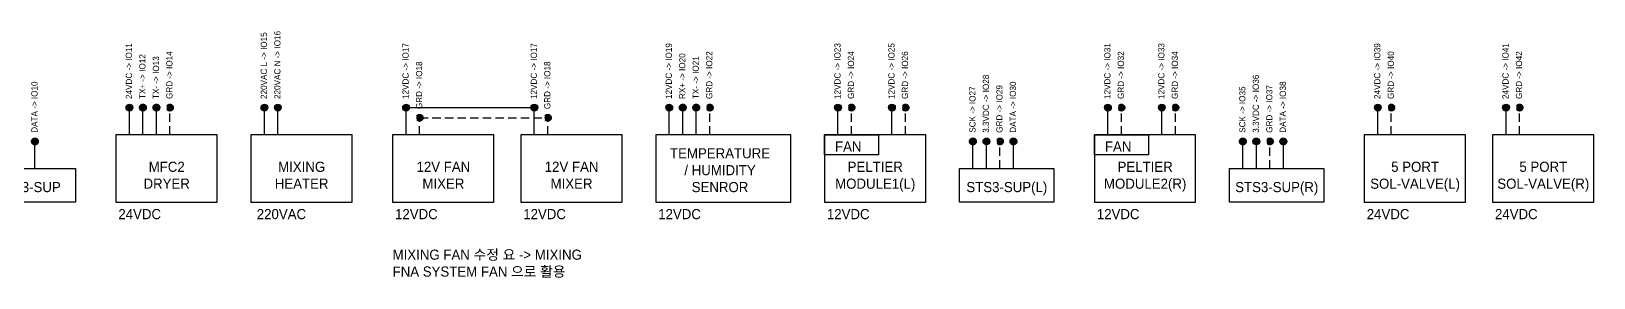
# Model space of a CAD drawing. Header units: millimetres. Extents: x 52 to 3850, y 79 to 1546.
# Drawn here: x 557 to 1715, y 394 to 576 of the extents above; entities that cross this region are included whole.
import ezdxf
from ezdxf.enums import TextEntityAlignment as Align

# ---------------------------------------------------------------- set-up
doc = ezdxf.new("R2010")
doc.units = ezdxf.units.MM
doc.header["$LTSCALE"] = 25
doc.linetypes.add('CENTER', pattern=[2, 1.25, -0.25, 0.25, -0.25])
doc.linetypes.add('HIDDEN', pattern=[0.375, 0.25, -0.125])
for name, color, linetype, lineweight in [('BOM', 7, 'Continuous', 25), ('Border', 7, 'Continuous', 25), ('Terminal_IO', 3, 'Continuous', 25)]:
    doc.layers.add(name, color=color, linetype=linetype, lineweight=lineweight)
for name, color, linetype in [('Power_12V', 50, 'Continuous'), ('Power_220V', 243, 'Continuous'), ('Power_24V', 40, 'Continuous'), ('Power_3.3V', 1, 'Continuous'), ('Power_GND', 7, 'HIDDEN'), ('Wire_Communication', 140, 'CENTER')]:
    doc.layers.add(name, color=color, linetype=linetype)
doc.styles.add('FusionTitle', font='arial.ttf')
doc.styles.add('STD', font='Gulim.ttf', dxfattribs={"height": 15})

msp = doc.modelspace()

# ---------------------------------------------------------------- texts
at = {"layer": 'BOM', "char_height": 7.5, "attachment_point": 1, "style": 'STD'}
for s, insert in [('\\pxqc;TEMPERATURE / HUMIDITY\\PSENROR', (1035, 490)), ('\\pxqc;FAN', (1130, 495)), ('\\pxqc;FAN', (1330, 495)), ('\\pxqc;MFC2 \\PDRYER', (625, 480)), ('\\pxqc;MIXING\\PHEATER', (725, 480)), ('\\pxqc;12V FAN\\PMIXER', (830, 480)), ('\\pxqc;12V FAN\\PMIXER', (925, 480)), ('\\pxqc;PELTIER MODULE1(L)', (1150, 480)), ('\\pxqc;PELTIER MODULE2(R)', (1350, 480)), ('\\pxqc;5 PORT\\PSOL-VALVE(L)', (1550, 480)), ('\\pxqc;5 PORT\\PSOL-VALVE(R)', (1645, 480)), ('\\pxqc;STS3-SUP', (522.5, 465)), ('\\pxqc;STS3-SUP(L)', (1247.5, 465)), ('\\pxqc;STS3-SUP(R)', (1447.5, 465))]:
    msp.add_mtext_dynamic_manual_height_columns(s, width=65.232, gutter_width=37.5, heights=[0], dxfattribs=dict(at, insert=insert))
at = {"layer": 'Power_12V', "char_height": 4.599, "attachment_point": 1, "rotation": 90, "style": 'STD'}
for s, width, insert in [('12VDC -> IO17', 56.054, (832.3, 526.4)), ('12VDC -> IO17', 51.451, (927.3, 526.4)), ('12VDC -> IO19', 57.208, (1027.3, 526.4)), ('12VDC -> IO23', 55.612, (1152.3, 526.4)), ('12VDC -> IO25', 49.528, (1192.3, 526.4)), ('12VDC -> IO31', 50.371, (1352.3, 526.4)), ('12VDC -> IO33', 52.528, (1392.3, 526.4))]:
    msp.add_mtext_dynamic_manual_height_columns(s, width=width, gutter_width=23, heights=[0], dxfattribs=dict(at, insert=insert))
at = {"layer": 'Power_12V', "char_height": 7.5, "attachment_point": 1, "style": 'STD'}
for s, insert in [('\\pxqc;220VAC', (710, 445)), ('\\pxqc;12VDC', (810, 445)), ('\\pxqc;12VDC', (905, 445)), ('\\pxqc;12VDC', (1005, 445)), ('\\pxqc;12VDC', (1130, 445)), ('\\pxqc;12VDC', (1330, 445))]:
    msp.add_mtext_dynamic_manual_height_columns(s, width=65.232, gutter_width=37.5, heights=[0], dxfattribs=dict(at, insert=insert))
at = {"layer": 'Power_220V', "char_height": 4.599, "attachment_point": 1, "rotation": 90, "style": 'STD'}
for s, width, insert in [('220VAC L -> IO15', 64.819, (727.3, 526.4)), ('220VAC N -> IO16', 72.634, (737.3, 526.4))]:
    msp.add_mtext_dynamic_manual_height_columns(s, width=width, gutter_width=23, heights=[0], dxfattribs=dict(at, insert=insert))
at = {"layer": 'Power_24V', "char_height": 4.599, "attachment_point": 1, "rotation": 90, "style": 'STD'}
for s, width, insert in [('24VDC -> IO11', 52.369, (627.3, 526.4)), ('24VDC -> IO39', 51.949, (1552.3, 526.4)), ('24VDC -> IO41', 48.456, (1647.3, 526.4))]:
    msp.add_mtext_dynamic_manual_height_columns(s, width=width, gutter_width=23, heights=[0], dxfattribs=dict(at, insert=insert))
at = {"layer": 'Power_24V', "char_height": 7.5, "attachment_point": 1, "style": 'STD'}
for insert in [(605, 445), (1530, 445), (1625, 445)]:
    msp.add_mtext_dynamic_manual_height_columns('\\pxqc;24VDC', width=65.232, gutter_width=37.5, heights=[0], dxfattribs=dict(at, insert=insert))
at = {"layer": 'Power_3.3V', "char_height": 4.599, "attachment_point": 1, "rotation": 90, "style": 'STD'}
for s, insert in [('3.3VDC -> IO28', (1262.3, 501.4)), ('3.3VDC -> IO36', (1462.3, 501.4))]:
    msp.add_mtext_dynamic_manual_height_columns(s, width=59.963, gutter_width=23, heights=[0], dxfattribs=dict(at, insert=insert))
at = {"layer": 'Power_GND', "char_height": 4.599, "attachment_point": 1, "rotation": 90, "style": 'STD'}
for s, width, insert in [('GRD -> IO14', 40, (657.3, 526.4)), ('GRD -> IO22', 40, (1057.3, 526.4)), ('GRD -> IO24', 59.963, (1162.3, 526.4)), ('GRD -> IO26', 59.963, (1202.3, 526.4)), ('GRD -> IO32', 59.963, (1362.3, 526.4)), ('GRD -> IO34', 59.963, (1402.3, 526.4)), ('GRD -> IO40', 59.963, (1562.3, 526.4)), ('GRD -> IO42', 59.963, (1657.3, 526.4)), ('GRD -> IO18', 59.963, (842.3, 518.9)), ('GRD -> IO18', 59.963, (937.3, 518.9)), ('GRD -> IO29', 48.239, (1272.3, 501.4)), ('GRD -> IO37', 48.239, (1472.3, 501.4))]:
    msp.add_mtext_dynamic_manual_height_columns(s, width=width, gutter_width=23, heights=[0], dxfattribs=dict(at, insert=insert))
at = {"layer": 'Terminal_IO', "insert": (825, 415), "char_height": 7.5, "attachment_point": 1, "style": 'STD'}
msp.add_mtext_dynamic_manual_height_columns('MIXING FAN 수정 요 -> MIXING FNA SYSTEM FAN 으로 활용', width=157.736, gutter_width=37.5, heights=[0], dxfattribs=at)
at = {"layer": 'Wire_Communication', "char_height": 4.599, "attachment_point": 1, "rotation": 90, "style": 'STD'}
for s, width, insert in [('TX+ -> IO12', 59.963, (637.3, 526.4)), ('TX- -> IO13', 48.239, (647.3, 526.4)), ('RX+ -> IO20', 59.963, (1037.3, 526.4)), ('TX- -> IO21', 48.239, (1047.3, 526.4)), ('DATA -> IO10', 48.816, (557.3, 501.4)), ('SCK -> IO27', 40, (1252.3, 501.4)), ('DATA -> IO30', 46.671, (1282.3, 501.4)), ('SCK -> IO35', 46.099, (1452.3, 501.4)), ('DATA -> IO38', 48.76, (1482.3, 501.4))]:
    msp.add_mtext_dynamic_manual_height_columns(s, width=width, gutter_width=23, heights=[0], dxfattribs=dict(at, insert=insert))

# ---------------------------------------------------------------- blocks, each defined once
blk = doc.blocks.new('ISO_A3_SHEET')
at = {"layer": 'Border'}
for p, q in [((65, 292), (65, 287)), ((115, 292), (115, 287)), ((165, 292), (165, 287)), ((215, 292), (215, 282)), ((265, 292), (265, 287)), ((315, 292), (315, 287)), ((365, 292), (365, 287)), ((410, 287), (20, 287)), ((20, 287), (20, 10)), ((410, 287), (410, 10)), ((15, 244.16666), (20, 244.16666)), ((415, 244.16666), (410, 244.16666)), ((15, 196.33333), (20, 196.33333)), ((415, 196.33333), (410, 196.33333)), ((15, 148.5), (25, 148.5)), ((415, 148.5), (405, 148.5)), ((15, 100.66667), (20, 100.66667)), ((415, 100.66667), (410, 100.66667)), ((15, 52.83334), (20, 52.83334)), ((415, 52.83334), (410, 52.83334)), ((215, 5), (215, 15)), ((20, 10), (410, 10)), ((65, 5), (65, 10)), ((115, 5), (115, 10)), ((165, 5), (165, 10)), ((265, 5), (265, 10)), ((315, 5), (315, 10)), ((365, 5), (365, 10))]:
    blk.add_line(p, q, dxfattribs=at)
at = {"layer": 'Defpoints'}
for p, q in [((15, 297), (0, 297)), ((0, 297), (0, 282)), ((420, 297), (405, 297)), ((420, 282), (420, 297)), ((0, 15), (0, 0)), ((420, 0), (420, 15)), ((0, 0), (15, 0)), ((405, 0), (420, 0))]:
    blk.add_line(p, q, dxfattribs=at)
at = {"layer": 'Border', "style": 'FusionTitle'}
for s, p in [('1', (40, 289.5)), ('2', (90, 289.5)), ('3', (140, 289.5)), ('4', (190, 289.5)), ('5', (240, 289.5)), ('6', (290, 289.5)), ('7', (340, 289.5)), ('8', (390, 289.5)), ('A', (17.5, 268.08333)), ('A', (412.5, 268.08333)), ('B', (17.5, 220.25)), ('B', (412.5, 220.25)), ('C', (17.5, 172.41667)), ('C', (412.5, 172.41667)), ('D', (17.5, 124.58334)), ('D', (412.5, 124.58334)), ('E', (17.5, 76.75001)), ('E', (412.5, 76.75001)), ('F', (17.5, 28.91668)), ('F', (412.5, 28.91668)), ('1', (40, 7.5)), ('2', (90, 7.5)), ('3', (140, 7.5)), ('4', (190, 7.5)), ('5', (240, 7.5)), ('6', (290, 7.5)), ('7', (340, 7.5)), ('8', (390, 7.5))]:
    blk.add_text(s, height=2.5, dxfattribs=at).set_placement(p, align=Align.MIDDLE)

# ---------------------------------------------------------------- hatches: boundary and pattern name
at = {"layer": 'Power_12V'}
h = msp.add_hatch(color=256, dxfattribs=at)
h.dxf.hatch_style = 1
edge = h.paths.add_edge_path()
edge.add_arc((835, 520), 2.5, 0, 360)
h = msp.add_hatch(color=256, dxfattribs=at)
h.dxf.hatch_style = 1
edge = h.paths.add_edge_path()
edge.add_arc((930, 520), 2.5, 0, 360)
h = msp.add_hatch(color=256, dxfattribs=at)
h.dxf.hatch_style = 1
edge = h.paths.add_edge_path()
edge.add_arc((1030, 520), 2.5, 0, 360)
h = msp.add_hatch(color=256, dxfattribs=at)
h.dxf.hatch_style = 1
edge = h.paths.add_edge_path()
edge.add_arc((1155, 520), 2.5, 0, 360)
h = msp.add_hatch(color=256, dxfattribs=at)
h.dxf.hatch_style = 1
edge = h.paths.add_edge_path()
edge.add_arc((1195, 520), 2.5, 0, 360)
h = msp.add_hatch(color=256, dxfattribs=at)
h.dxf.hatch_style = 1
edge = h.paths.add_edge_path()
edge.add_arc((1355, 520), 2.5, 0, 360)
h = msp.add_hatch(color=256, dxfattribs=at)
h.dxf.hatch_style = 1
edge = h.paths.add_edge_path()
edge.add_arc((1395, 520), 2.5, 0, 360)
at = {"layer": 'Power_220V'}
h = msp.add_hatch(color=256, dxfattribs=at)
h.dxf.hatch_style = 1
edge = h.paths.add_edge_path()
edge.add_arc((730, 520), 2.5, 0, 360)
h = msp.add_hatch(color=256, dxfattribs=at)
h.dxf.hatch_style = 1
edge = h.paths.add_edge_path()
edge.add_arc((740, 520), 2.5, 0, 360)
at = {"layer": 'Power_24V'}
h = msp.add_hatch(color=256, dxfattribs=at)
h.dxf.hatch_style = 1
edge = h.paths.add_edge_path()
edge.add_arc((630, 520), 2.5, 0, 360)
h = msp.add_hatch(color=256, dxfattribs=at)
h.dxf.hatch_style = 1
edge = h.paths.add_edge_path()
edge.add_arc((1555, 520), 2.5, 0, 360)
h = msp.add_hatch(color=256, dxfattribs=at)
h.dxf.hatch_style = 1
edge = h.paths.add_edge_path()
edge.add_arc((1650, 520), 2.5, 0, 360)
at = {"layer": 'Power_3.3V'}
h = msp.add_hatch(color=256, dxfattribs=at)
h.dxf.hatch_style = 1
edge = h.paths.add_edge_path()
edge.add_arc((1265, 495), 2.5, 0, 360)
h = msp.add_hatch(color=256, dxfattribs=at)
h.dxf.hatch_style = 1
edge = h.paths.add_edge_path()
edge.add_arc((1465, 495), 2.5, 0, 360)
at = {"layer": 'Power_GND'}
h = msp.add_hatch(color=256, dxfattribs=at)
h.dxf.hatch_style = 1
edge = h.paths.add_edge_path()
edge.add_arc((660, 520), 2.5, 0, 360)
h = msp.add_hatch(color=256, dxfattribs=at)
h.dxf.hatch_style = 1
edge = h.paths.add_edge_path()
edge.add_arc((1060, 520), 2.5, 0, 360)
h = msp.add_hatch(color=256, dxfattribs=at)
h.dxf.hatch_style = 1
edge = h.paths.add_edge_path()
edge.add_arc((1165, 520), 2.5, 0, 360)
h = msp.add_hatch(color=256, dxfattribs=at)
h.dxf.hatch_style = 1
edge = h.paths.add_edge_path()
edge.add_arc((1205, 520), 2.5, 0, 360)
h = msp.add_hatch(color=256, dxfattribs=at)
h.dxf.hatch_style = 1
edge = h.paths.add_edge_path()
edge.add_arc((1365, 520), 2.5, 0, 360)
h = msp.add_hatch(color=256, dxfattribs=at)
h.dxf.hatch_style = 1
edge = h.paths.add_edge_path()
edge.add_arc((1405, 520), 2.5, 0, 360)
h = msp.add_hatch(color=256, dxfattribs=at)
h.dxf.hatch_style = 1
edge = h.paths.add_edge_path()
edge.add_arc((1565, 520), 2.5, 0, 360)
h = msp.add_hatch(color=256, dxfattribs=at)
h.dxf.hatch_style = 1
edge = h.paths.add_edge_path()
edge.add_arc((1660, 520), 2.5, 0, 360)
h = msp.add_hatch(color=256, dxfattribs=at)
h.dxf.hatch_style = 1
edge = h.paths.add_edge_path()
edge.add_arc((845, 512.5), 2.5, 0, 360)
h = msp.add_hatch(color=256, dxfattribs=at)
h.dxf.hatch_style = 1
edge = h.paths.add_edge_path()
edge.add_arc((940, 512.5), 2.5, 0, 360)
h = msp.add_hatch(color=256, dxfattribs=at)
h.dxf.hatch_style = 1
edge = h.paths.add_edge_path()
edge.add_arc((1275, 495), 2.5, 0, 360)
h = msp.add_hatch(color=256, dxfattribs=at)
h.dxf.hatch_style = 1
edge = h.paths.add_edge_path()
edge.add_arc((1475, 495), 2.5, 0, 360)
at = {"layer": 'Wire_Communication'}
h = msp.add_hatch(color=256, dxfattribs=at)
h.dxf.hatch_style = 1
edge = h.paths.add_edge_path()
edge.add_arc((640, 520), 2.5, 0, 360)
h = msp.add_hatch(color=256, dxfattribs=at)
h.dxf.hatch_style = 1
edge = h.paths.add_edge_path()
edge.add_arc((650, 520), 2.5, 0, 360)
h = msp.add_hatch(color=256, dxfattribs=at)
h.dxf.hatch_style = 1
edge = h.paths.add_edge_path()
edge.add_arc((1040, 520), 2.5, 0, 360)
h = msp.add_hatch(color=256, dxfattribs=at)
h.dxf.hatch_style = 1
edge = h.paths.add_edge_path()
edge.add_arc((1050, 520), 2.5, 0, 360)
h = msp.add_hatch(color=256, dxfattribs=at)
h.dxf.hatch_style = 1
edge = h.paths.add_edge_path()
edge.add_arc((560, 495), 2.5, 0, 360)
h = msp.add_hatch(color=256, dxfattribs=at)
h.dxf.hatch_style = 1
edge = h.paths.add_edge_path()
edge.add_arc((1255, 495), 2.5, 0, 360)
h = msp.add_hatch(color=256, dxfattribs=at)
h.dxf.hatch_style = 1
edge = h.paths.add_edge_path()
edge.add_arc((1285, 495), 2.5, 0, 360)
h = msp.add_hatch(color=256, dxfattribs=at)
h.dxf.hatch_style = 1
edge = h.paths.add_edge_path()
edge.add_arc((1455, 495), 2.5, 0, 360)
h = msp.add_hatch(color=256, dxfattribs=at)
h.dxf.hatch_style = 1
edge = h.paths.add_edge_path()
edge.add_arc((1485, 495), 2.5, 0, 360)

# ---------------------------------------------------------------- linework, layer by layer
at = {"layer": 'BOM'}
for points in [[(620, 450), (695, 450), (695, 500), (620, 500)], [(720, 450), (795, 450), (795, 500), (720, 500)], [(825, 450), (900, 450), (900, 500), (825, 500)], [(920, 450), (995, 450), (995, 500), (920, 500)], [(1020, 450), (1120, 450), (1120, 500), (1020, 500)], [(1145, 450), (1220, 450), (1220, 500), (1145, 500)], [(1145, 500), (1185, 500), (1185, 485), (1145, 485)], [(1345, 450), (1420, 450), (1420, 500), (1345, 500)], [(1345, 500), (1385, 500), (1385, 485), (1345, 485)], [(1545, 450), (1620, 450), (1620, 500), (1545, 500)], [(1640, 450), (1715, 450), (1715, 500), (1640, 500)], [(520, 475), (590, 475), (590, 450), (520, 450)], [(1245, 475), (1315, 475), (1315, 450), (1245, 450)], [(1445, 475), (1515, 475), (1515, 450), (1445, 450)]]:
    msp.add_lwpolyline(points, close=True, dxfattribs=at)
at = {"layer": 'Power_12V'}
for p, q in [((835, 500), (835, 520)), ((835, 520), (930, 520)), ((930, 500), (930, 520)), ((1030, 500), (1030, 520)), ((1155, 500), (1155, 520)), ((1195, 500), (1195, 520)), ((1355, 500), (1355, 520)), ((1395, 500), (1395, 520))]:
    msp.add_line(p, q, dxfattribs=at)
for centre in [(835, 520), (930, 520), (1030, 520), (1155, 520), (1195, 520), (1355, 520), (1395, 520)]:
    msp.add_circle(centre, 2.5, dxfattribs=at)
at = {"layer": 'Power_220V'}
for p, q in [((730, 500), (730, 520)), ((740, 500), (740, 520))]:
    msp.add_line(p, q, dxfattribs=at)
for centre in [(730, 520), (740, 520)]:
    msp.add_circle(centre, 2.5, dxfattribs=at)
at = {"layer": 'Power_24V'}
for p, q in [((630, 500), (630, 520)), ((1555, 500), (1555, 520)), ((1650, 500), (1650, 520))]:
    msp.add_line(p, q, dxfattribs=at)
for centre in [(630, 520), (1555, 520), (1650, 520)]:
    msp.add_circle(centre, 2.5, dxfattribs=at)
at = {"layer": 'Power_3.3V'}
for p, q in [((1265, 475), (1265, 495)), ((1465, 475), (1465, 495))]:
    msp.add_line(p, q, dxfattribs=at)
for centre in [(1265, 495), (1465, 495)]:
    msp.add_circle(centre, 2.5, dxfattribs=at)
at = {"layer": 'Power_GND'}
for p, q in [((660, 500), (660, 520)), ((845, 500), (845, 512.5)), ((845, 512.5), (940, 512.5)), ((940, 500), (940, 512.5)), ((1060, 500), (1060, 520)), ((1165, 500), (1165, 520)), ((1205, 500), (1205, 520)), ((1365, 500), (1365, 520)), ((1405, 500), (1405, 520)), ((1565, 500), (1565, 520)), ((1660, 500), (1660, 520)), ((1275, 475), (1275, 495)), ((1475, 475), (1475, 495))]:
    msp.add_line(p, q, dxfattribs=at)
for centre in [(660, 520), (1060, 520), (1165, 520), (1205, 520), (1365, 520), (1405, 520), (1565, 520), (1660, 520), (845, 512.5), (940, 512.5), (1275, 495), (1475, 495)]:
    msp.add_circle(centre, 2.5, dxfattribs=at)
at = {"layer": 'Wire_Communication'}
for p, q in [((640, 500), (640, 520)), ((650, 500), (650, 520)), ((1040, 500), (1040, 520)), ((1050, 500), (1050, 520)), ((560, 475), (560, 495)), ((1255, 475), (1255, 495)), ((1285, 475), (1285, 495)), ((1455, 475), (1455, 495)), ((1485, 475), (1485, 495))]:
    msp.add_line(p, q, dxfattribs=at)
for centre in [(640, 520), (650, 520), (1040, 520), (1050, 520), (560, 495), (1255, 495), (1285, 495), (1455, 495), (1485, 495)]:
    msp.add_circle(centre, 2.5, dxfattribs=at)

# ---------------------------------------------------------------- block references
at = {"layer": 'Border', "xscale": 4.942080000000001, "yscale": 4.942080000000001, "zscale": 4.942080000000001}
msp.add_blockref('ISO_A3_SHEET', (51.8, 78.5), dxfattribs=at)

msp.set_redraw_order([(e.dxf.handle, doc.entitydb.next_handle()) for e in msp.query("TEXT MTEXT ATTDEF DIMENSION ARC_DIMENSION")])  # texts and dimensions are drawn at this point

doc.saveas('drawing.dxf')
